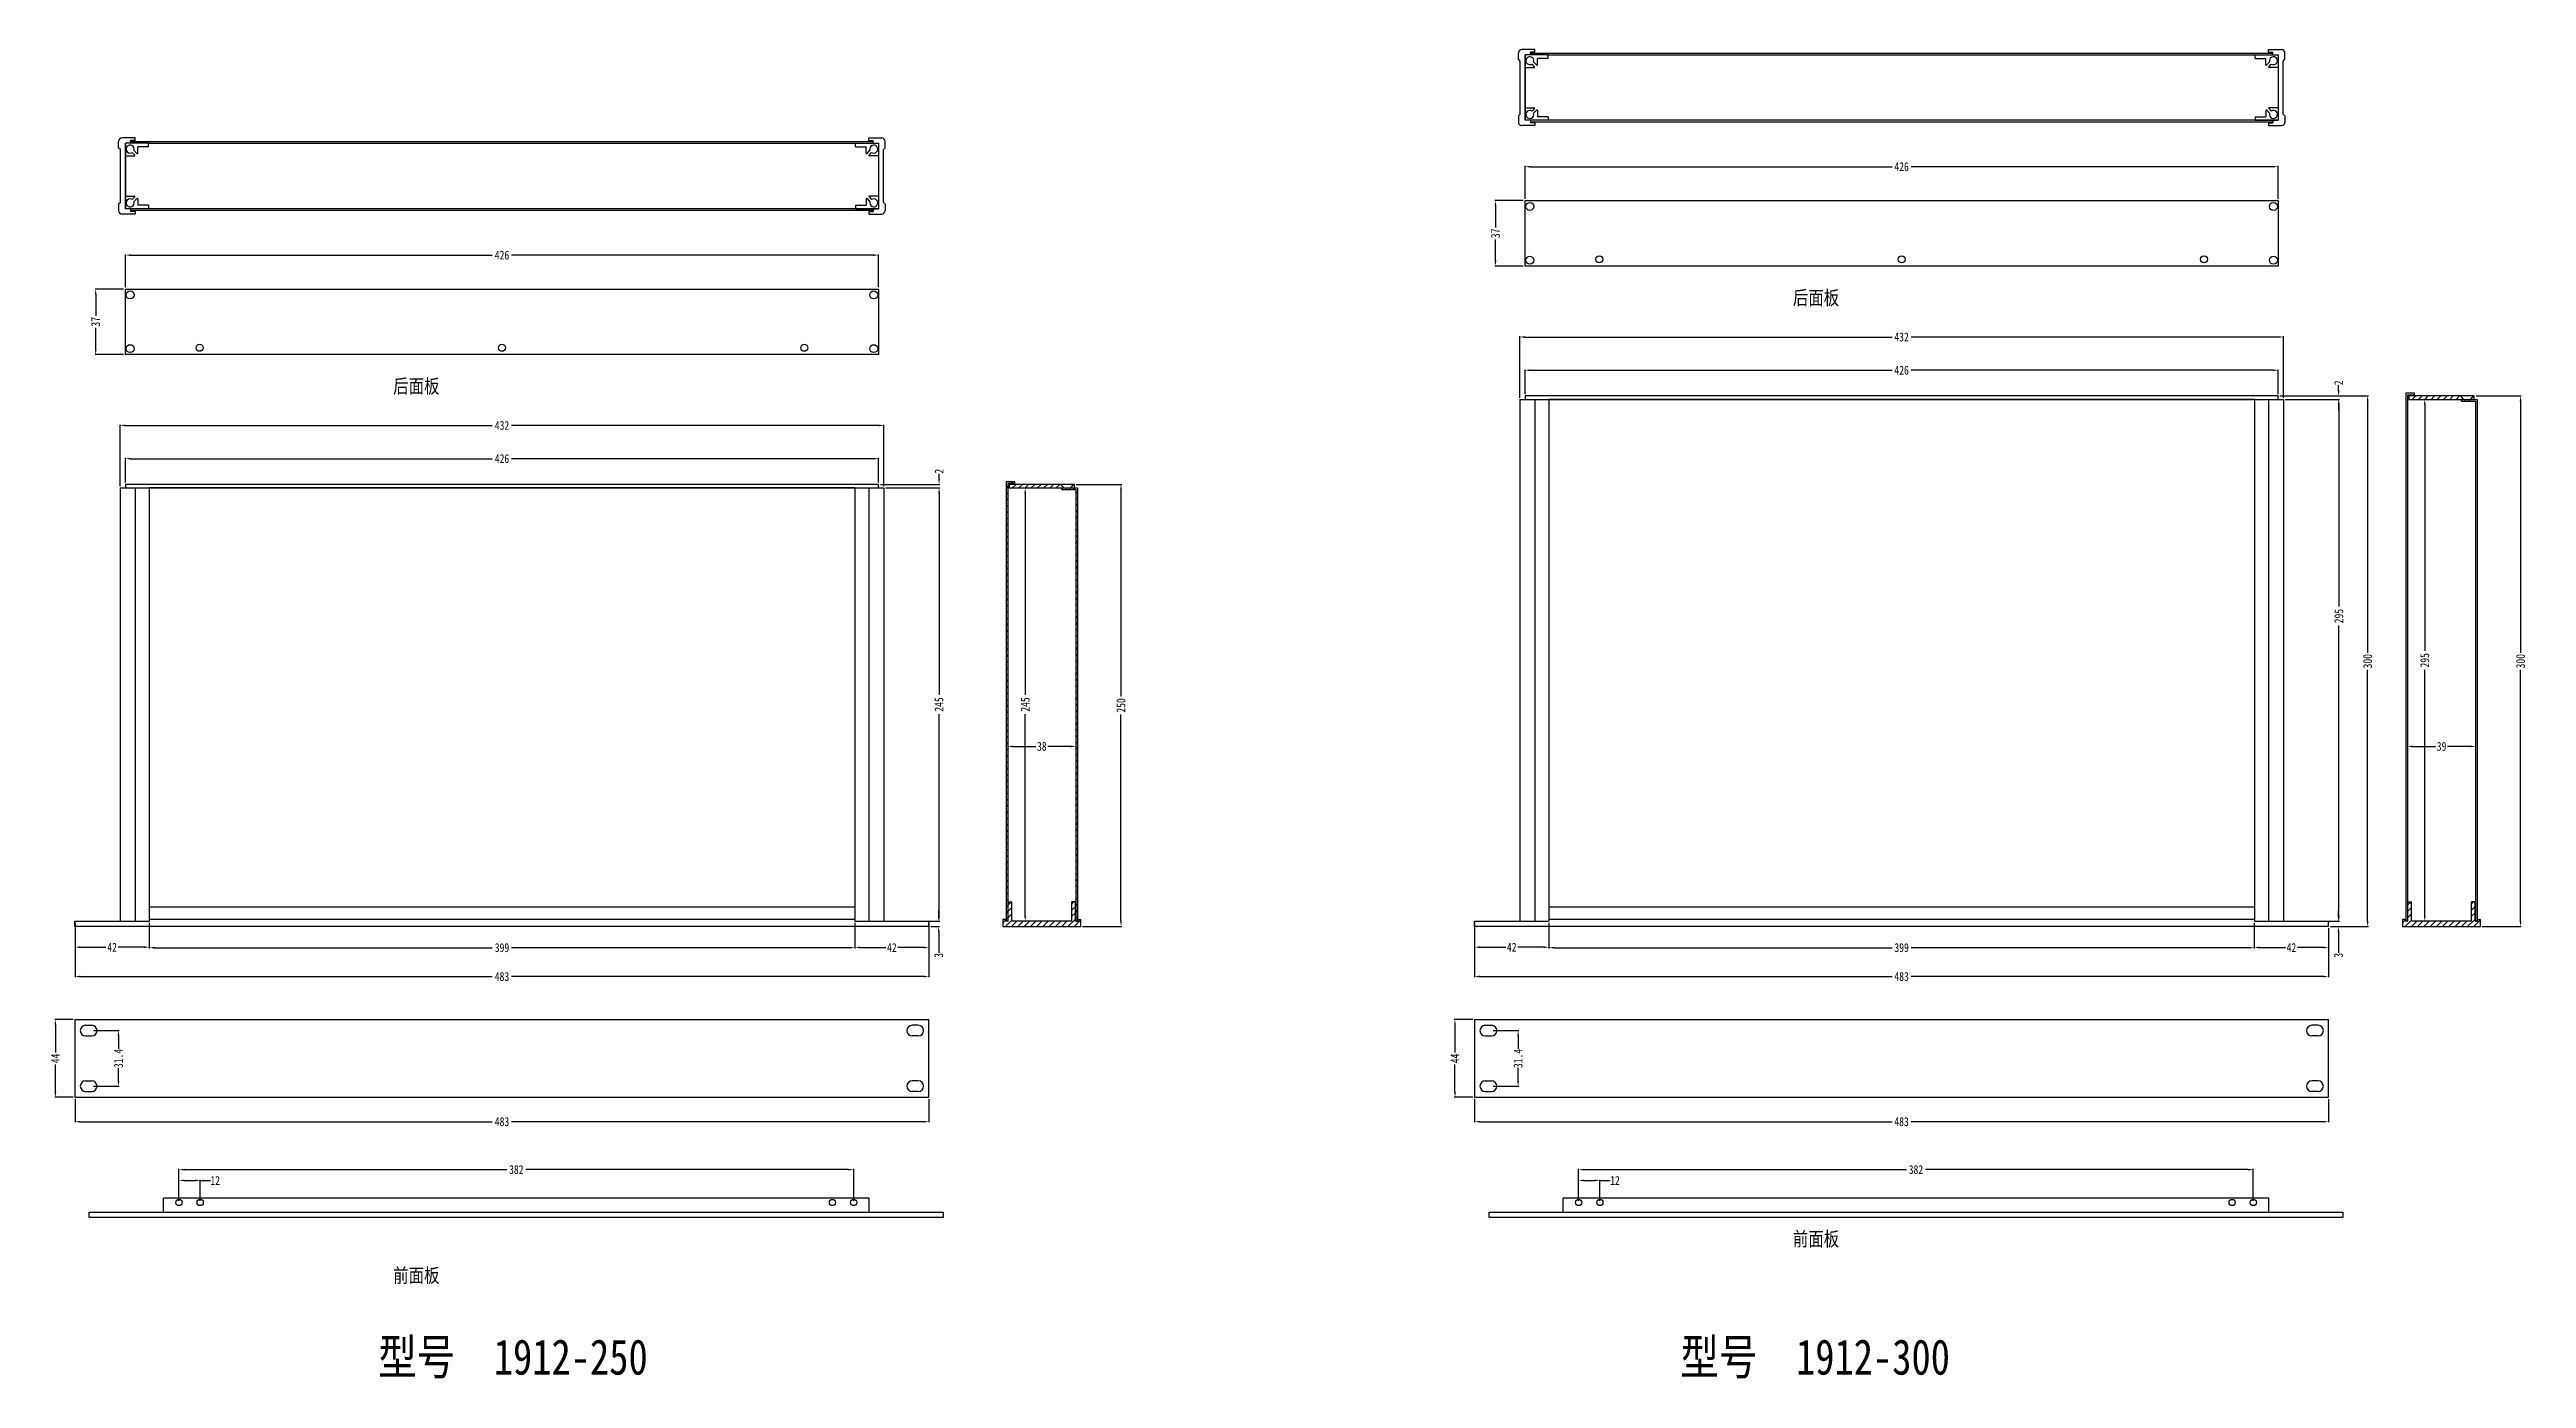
# Model space of a CAD drawing. Extents: x 242 to 3510, y -658 to 94.
# Drawn here: x 242 to 1643, y -658 to 94 of the extents above; entities that cross this region are included whole.
import ezdxf

# ---------------------------------------------------------------- set-up
doc = ezdxf.new("R2010")
doc.units = 0
doc.header["$LTSCALE"] = 1.21
doc.header["$MEASUREMENT"] = 0
doc.layers.get('0').update_dxf_attribs({"linetype": 'CONTINUOUS'})
doc.layers.get('Defpoints').update_dxf_attribs({"linetype": 'CONTINUOUS'})
doc.styles.get("Standard").update_dxf_attribs({"font": 'txt', "width": 0.8})
doc.dimstyles.get("Standard").update_dxf_attribs({"dimtxt": 0.15625, "dimasz": 0.1875, "dimexe": 0.18, "dimexo": 0.0625, "dimgap": 0.09, "dimtad": 0, "dimtih": 1, "dimtoh": 1, "dimzin": 4, "dimdsep": 46, "dimtxsty": 'Standard', "dimcen": 0.09, "dimadec": 0, "dimazin": 0, "dimtp": 0.01, "dimtm": 0.01, "dimtfac": 1, "dimtofl": 0, "dimtmove": 0, "dimatfit": 3, "dimfxl": 0, "dimtolj": 1, "dimtzin": 4, "dimarcsym": 0})
pattern_1 = [(45, (-56.3463, 0), (-1.767767, 1.767767), [])]

msp = doc.modelspace()

# ---------------------------------------------------------------- texts
at = {"color": 1, "attachment_point": 1}
for s, insert, char_height, width in [('{\\f宋体|b0|i0|c134|p54;后面板}', (1228.01, -42.48), 8, 49.0692), ('{\\f宋体|b0|i0|c134|p54;后面板}', (436.35, -92.48), 8, 49.0692), ('{\\f宋体|b0|i0|c134|p54;前面板}', (1228.01, -574.67), 8, 49.0692), ('{\\f宋体|b0|i0|c134|p54;前面板}', (436.35, -595.31), 8, 49.0692), ('{\\fSimSun|b0|i0|c134|p2;型号}  1912-250', (427.83, -635.4), 20, 184.3778), ('{\\fSimSun|b0|i0|c134|p2;型号}  1912-300', (1164.36, -635.4), 20, 184.3778)]:
    msp.add_mtext(s, dxfattribs=dict(at, insert=insert, char_height=char_height, width=width))

# ---------------------------------------------------------------- blocks, each defined once
blk = doc.blocks.new('*D2')
at = {"color": 0, "lineweight": -2}
for p, q in [((256.4, -499.6), (256.4, -512.7)), ((739.4, -499.6), (739.4, -512.7)), ((259.4, -512.4), (492.4, -512.4)), ((736.4, -512.4), (503.3, -512.4))]:
    blk.add_line(p, q, dxfattribs=at)
at = {"color": 0}
for points in [[(259.4, -511.9), (259.4, -512.9), (256.4, -512.4)], [(736.4, -511.9), (736.4, -512.9), (739.4, -512.4)]]:
    blk.add_solid(points, dxfattribs=at)
at = {"layer": 'Defpoints', "color": 0}
for p in [(256.4, -498.6), (739.4, -498.6), (256.4, -512.4)]:
    blk.add_point(p, dxfattribs=at)
at = {"color": 0, "insert": (497.9, -512.4), "char_height": 5, "attachment_point": 5}
blk.add_mtext('\\A1;483', dxfattribs=at)
blk = doc.blocks.new('*D3')
at = {"color": 0, "lineweight": -2}
for p, q in [((255.4, -454.6), (244.9, -454.6)), ((245.3, -457.6), (245.3, -473.2)), ((245.3, -495.6), (245.3, -480)), ((255.4, -498.6), (244.9, -498.6))]:
    blk.add_line(p, q, dxfattribs=at)
at = {"color": 0}
for points in [[(244.8, -457.6), (245.8, -457.6), (245.3, -454.6)], [(244.8, -495.6), (245.8, -495.6), (245.3, -498.6)]]:
    blk.add_solid(points, dxfattribs=at)
at = {"layer": 'Defpoints', "color": 0}
for p in [(256.4, -454.6), (245.3, -498.6), (256.4, -498.6)]:
    blk.add_point(p, dxfattribs=at)
at = {"color": 0, "insert": (245.3, -476.6), "char_height": 5, "attachment_point": 5, "rotation": 90}
blk.add_mtext('\\A1;44', dxfattribs=at)
blk = doc.blocks.new('*D4')
at = {"color": 0, "lineweight": -2}
for p, q in [((822.7, -152), (848.4, -152)), ((848, -155), (848, -271.9)), ((848, -399), (848, -282.1)), ((826.2, -402), (848.4, -402))]:
    blk.add_line(p, q, dxfattribs=at)
at = {"color": 0}
for points in [[(847.5, -155), (848.5, -155), (848, -152)], [(847.5, -399), (848.5, -399), (848, -402)]]:
    blk.add_solid(points, dxfattribs=at)
at = {"layer": 'Defpoints', "color": 0}
for p in [(821.7, -152), (825.2, -402), (848, -402)]:
    blk.add_point(p, dxfattribs=at)
at = {"color": 0, "insert": (848, -277), "char_height": 5, "attachment_point": 5, "rotation": 90}
blk.add_mtext('\\A1;250', dxfattribs=at)
blk = doc.blocks.new('*D5')
at = {"color": 0, "lineweight": -2}
for p, q in [((284.9, -40.6), (284.9, -22)), ((287.9, -22.4), (492.4, -22.4)), ((707.9, -22.4), (503.3, -22.4)), ((710.9, -40.6), (710.9, -22))]:
    blk.add_line(p, q, dxfattribs=at)
at = {"color": 0}
for points in [[(287.9, -21.9), (287.9, -22.9), (284.9, -22.4)], [(707.9, -21.9), (707.9, -22.9), (710.9, -22.4)]]:
    blk.add_solid(points, dxfattribs=at)
at = {"layer": 'Defpoints', "color": 0}
for p in [(710.9, -22.4), (284.9, -41.6), (710.9, -41.6)]:
    blk.add_point(p, dxfattribs=at)
at = {"color": 0, "insert": (497.9, -22.4), "char_height": 5, "attachment_point": 5}
blk.add_mtext('\\A1;426', dxfattribs=at)
blk = doc.blocks.new('*D6')
at = {"color": 0, "lineweight": -2}
for p, q in [((283.9, -41.6), (267.8, -41.6)), ((268.1, -44.6), (268.1, -56.7)), ((268.1, -75.6), (268.1, -63.5)), ((283.9, -78.6), (267.8, -78.6))]:
    blk.add_line(p, q, dxfattribs=at)
at = {"color": 0}
for points in [[(267.6, -44.6), (268.6, -44.6), (268.1, -41.6)], [(267.6, -75.6), (268.6, -75.6), (268.1, -78.6)]]:
    blk.add_solid(points, dxfattribs=at)
at = {"layer": 'Defpoints', "color": 0}
for p in [(268.1, -41.6), (284.9, -41.6), (284.9, -78.6)]:
    blk.add_point(p, dxfattribs=at)
at = {"color": 0, "insert": (268.1, -60.1), "char_height": 5, "attachment_point": 5, "rotation": 90}
blk.add_mtext('\\A1;37', dxfattribs=at)
blk = doc.blocks.new('*D7')
at = {"color": 0, "lineweight": -2}
for p, q in [((281.9, -153), (281.9, -118.3)), ((284.9, -118.7), (492.4, -118.7)), ((710.9, -118.7), (503.3, -118.7)), ((713.9, -153), (713.9, -118.3))]:
    blk.add_line(p, q, dxfattribs=at)
at = {"color": 0}
for points in [[(284.9, -118.2), (284.9, -119.2), (281.9, -118.7)], [(710.9, -118.2), (710.9, -119.2), (713.9, -118.7)]]:
    blk.add_solid(points, dxfattribs=at)
at = {"layer": 'Defpoints', "color": 0}
for p in [(713.9, -118.7), (281.9, -154), (713.9, -154)]:
    blk.add_point(p, dxfattribs=at)
at = {"color": 0, "insert": (497.9, -118.7), "char_height": 5, "attachment_point": 5}
blk.add_mtext('\\A1;432', dxfattribs=at)
blk = doc.blocks.new('*D8')
at = {"color": 0, "lineweight": -2}
for p, q in [((284.9, -151), (284.9, -137.1)), ((287.9, -137.5), (492.4, -137.5)), ((707.9, -137.5), (503.3, -137.5)), ((710.9, -151), (710.9, -137.1))]:
    blk.add_line(p, q, dxfattribs=at)
at = {"color": 0}
for points in [[(287.9, -137), (287.9, -138), (284.9, -137.5)], [(707.9, -137), (707.9, -138), (710.9, -137.5)]]:
    blk.add_solid(points, dxfattribs=at)
at = {"layer": 'Defpoints', "color": 0}
for p in [(710.9, -137.5), (284.9, -152), (710.9, -152)]:
    blk.add_point(p, dxfattribs=at)
at = {"color": 0, "insert": (497.9, -137.5), "char_height": 5, "attachment_point": 5}
blk.add_mtext('\\A1;426', dxfattribs=at)
blk = doc.blocks.new('*D9')
at = {"color": 0, "lineweight": -2}
for p, q in [((714.9, -154), (745.5, -154)), ((745.1, -157), (745.1, -271.1)), ((745.1, -396), (745.1, -281.9)), ((714.9, -399), (745.5, -399))]:
    blk.add_line(p, q, dxfattribs=at)
at = {"color": 0}
for points in [[(744.6, -157), (745.6, -157), (745.1, -154)], [(744.6, -396), (745.6, -396), (745.1, -399)]]:
    blk.add_solid(points, dxfattribs=at)
at = {"layer": 'Defpoints', "color": 0}
for p in [(713.9, -154), (713.9, -399), (745.1, -399)]:
    blk.add_point(p, dxfattribs=at)
at = {"color": 0, "insert": (745.1, -276.5), "char_height": 5, "attachment_point": 5, "rotation": 90}
blk.add_mtext('\\A1;245', dxfattribs=at)
blk = doc.blocks.new('*D10')
at = {"color": 0, "lineweight": -2}
for p, q in [((711.9, -152), (745.5, -152)), ((714.9, -154), (745.5, -154)), ((745.1, -149), (745.1, -146)), ((745.1, -157), (745.1, -160))]:
    blk.add_line(p, q, dxfattribs=at)
at = {"color": 0}
for points in [[(744.6, -149), (745.6, -149), (745.1, -152)], [(744.6, -157), (745.6, -157), (745.1, -154)]]:
    blk.add_solid(points, dxfattribs=at)
at = {"layer": 'Defpoints', "color": 0}
for p in [(710.9, -152), (713.9, -154), (745.1, -152)]:
    blk.add_point(p, dxfattribs=at)
at = {"color": 0, "insert": (745.1, -144.6), "char_height": 5, "attachment_point": 5, "rotation": 90}
blk.add_mtext('\\A1;2', dxfattribs=at)
blk = doc.blocks.new('*D11')
at = {"color": 0, "lineweight": -2}
for p, q in [((740.4, -399), (745.3, -399)), ((740.4, -402.1), (745.3, -402.1)), ((744.9, -396), (744.9, -393)), ((744.9, -405.1), (744.9, -416.9))]:
    blk.add_line(p, q, dxfattribs=at)
at = {"color": 0}
for points in [[(744.4, -396), (745.4, -396), (744.9, -399)], [(744.4, -405.1), (745.4, -405.1), (744.9, -402.1)]]:
    blk.add_solid(points, dxfattribs=at)
at = {"layer": 'Defpoints', "color": 0}
for p in [(739.4, -399), (739.4, -402.1), (744.9, -402.1)]:
    blk.add_point(p, dxfattribs=at)
at = {"color": 0, "insert": (744.9, -418.3), "char_height": 5, "attachment_point": 5, "rotation": 90}
blk.add_mtext('\\A1;3', dxfattribs=at)
blk = doc.blocks.new('*D12')
at = {"color": 0, "lineweight": -2}
for p, q in [((298.4, -400), (298.4, -414.4)), ((697.4, -400), (697.4, -414.4)), ((301.4, -414), (492.4, -414)), ((694.4, -414), (503.3, -414))]:
    blk.add_line(p, q, dxfattribs=at)
at = {"color": 0}
for points in [[(301.4, -413.5), (301.4, -414.5), (298.4, -414)], [(694.4, -413.5), (694.4, -414.5), (697.4, -414)]]:
    blk.add_solid(points, dxfattribs=at)
at = {"layer": 'Defpoints', "color": 0}
for p in [(298.4, -399), (697.4, -399), (697.4, -414)]:
    blk.add_point(p, dxfattribs=at)
at = {"color": 0, "insert": (497.9, -414), "char_height": 5, "attachment_point": 5}
blk.add_mtext('\\A1;399', dxfattribs=at)
blk = doc.blocks.new('*D13')
at = {"color": 0, "lineweight": -2}
for p, q in [((256.4, -403), (256.4, -430.7)), ((739.4, -403), (739.4, -430.7)), ((259.4, -430.3), (492.4, -430.3)), ((736.4, -430.3), (503.3, -430.3))]:
    blk.add_line(p, q, dxfattribs=at)
at = {"color": 0}
for points in [[(259.4, -429.8), (259.4, -430.8), (256.4, -430.3)], [(736.4, -429.8), (736.4, -430.8), (739.4, -430.3)]]:
    blk.add_solid(points, dxfattribs=at)
at = {"layer": 'Defpoints', "color": 0}
for p in [(256.4, -402), (739.4, -402), (256.4, -430.3)]:
    blk.add_point(p, dxfattribs=at)
at = {"color": 0, "insert": (497.9, -430.3), "char_height": 5, "attachment_point": 5}
blk.add_mtext('\\A1;483', dxfattribs=at)
blk = doc.blocks.new('*D14')
at = {"color": 0, "lineweight": -2}
for p, q in [((256.4, -400), (256.4, -414.1)), ((298.4, -400), (298.4, -414.1)), ((259.4, -413.7), (273.9, -413.7)), ((295.4, -413.7), (280.8, -413.7))]:
    blk.add_line(p, q, dxfattribs=at)
at = {"color": 0}
for points in [[(259.4, -413.2), (259.4, -414.2), (256.4, -413.7)], [(295.4, -413.2), (295.4, -414.2), (298.4, -413.7)]]:
    blk.add_solid(points, dxfattribs=at)
at = {"layer": 'Defpoints', "color": 0}
for p in [(256.4, -399), (298.4, -399), (298.4, -413.7)]:
    blk.add_point(p, dxfattribs=at)
at = {"color": 0, "insert": (277.4, -413.7), "char_height": 5, "attachment_point": 5}
blk.add_mtext('\\A1;42', dxfattribs=at)
blk = doc.blocks.new('*D15')
at = {"color": 0, "lineweight": -2}
for p, q in [((697.4, -400), (697.4, -414.3)), ((739.4, -400), (739.4, -414.3)), ((700.4, -413.9), (714.9, -413.9)), ((736.4, -413.9), (721.8, -413.9))]:
    blk.add_line(p, q, dxfattribs=at)
at = {"color": 0}
for points in [[(700.4, -413.4), (700.4, -414.4), (697.4, -413.9)], [(736.4, -413.4), (736.4, -414.4), (739.4, -413.9)]]:
    blk.add_solid(points, dxfattribs=at)
at = {"layer": 'Defpoints', "color": 0}
for p in [(697.4, -399), (739.4, -399), (739.4, -413.9)]:
    blk.add_point(p, dxfattribs=at)
at = {"color": 0, "insert": (718.4, -413.9), "char_height": 5, "attachment_point": 5}
blk.add_mtext('\\A1;42', dxfattribs=at)
blk = doc.blocks.new('*D16')
at = {"color": 0, "lineweight": -2}
for p, q in [((266.9, -460.9), (281.4, -460.9)), ((281, -463.9), (281, -471.2)), ((281, -489.3), (281, -482)), ((266.9, -492.3), (281.4, -492.3))]:
    blk.add_line(p, q, dxfattribs=at)
at = {"color": 0}
for points in [[(280.5, -463.9), (281.5, -463.9), (281, -460.9)], [(280.5, -489.3), (281.5, -489.3), (281, -492.3)]]:
    blk.add_solid(points, dxfattribs=at)
at = {"layer": 'Defpoints', "color": 0}
for p in [(265.9, -460.9), (265.9, -492.3), (281, -492.3)]:
    blk.add_point(p, dxfattribs=at)
at = {"color": 0, "insert": (281, -476.6), "char_height": 5, "attachment_point": 5, "rotation": 90}
blk.add_mtext('\\A1;31.4', dxfattribs=at)
blk = doc.blocks.new('*D17')
at = {"color": 0, "lineweight": -2}
for p, q in [((315.2, -557.1), (315.2, -539.1)), ((318.2, -539.5), (500.6, -539.5)), ((693.8, -539.5), (511.4, -539.5)), ((696.8, -557.1), (696.8, -539.1))]:
    blk.add_line(p, q, dxfattribs=at)
at = {"color": 0}
for points in [[(318.2, -539), (318.2, -540), (315.2, -539.5)], [(693.8, -539), (693.8, -540), (696.8, -539.5)]]:
    blk.add_solid(points, dxfattribs=at)
at = {"layer": 'Defpoints', "color": 0}
for p in [(315.2, -539.5), (315.2, -558.1), (696.8, -558.1)]:
    blk.add_point(p, dxfattribs=at)
at = {"color": 0, "insert": (506, -539.5), "char_height": 5, "attachment_point": 5}
blk.add_mtext('\\A1;382', dxfattribs=at)
blk = doc.blocks.new('*D18')
at = {"color": 0, "lineweight": -2}
for p, q in [((315.2, -557.1), (315.2, -545.2)), ((318.2, -545.6), (324.2, -545.6)), ((327.2, -557.1), (327.2, -545.2)), ((327.2, -545.6), (333, -545.6))]:
    blk.add_line(p, q, dxfattribs=at)
at = {"color": 0}
for points in [[(318.2, -545.1), (318.2, -546.1), (315.2, -545.6)], [(324.2, -545.1), (324.2, -546.1), (327.2, -545.6)]]:
    blk.add_solid(points, dxfattribs=at)
at = {"layer": 'Defpoints', "color": 0}
for p in [(315.2, -545.6), (315.2, -558.1), (327.2, -558.1)]:
    blk.add_point(p, dxfattribs=at)
at = {"color": 0, "insert": (335.7, -545.6), "char_height": 5, "attachment_point": 5}
blk.add_mtext('\\A1;12', dxfattribs=at)
blk = doc.blocks.new('*D19')
at = {"color": 0, "lineweight": -2}
for p, q in [((784, -295.6), (784, -300.6)), ((787, -300.2), (799.8, -300.2)), ((819.5, -300.2), (806.6, -300.2)), ((822.5, -296), (822.5, -300.6))]:
    blk.add_line(p, q, dxfattribs=at)
at = {"color": 0}
for points in [[(787, -299.7), (787, -300.7), (784, -300.2)], [(819.5, -299.7), (819.5, -300.7), (822.5, -300.2)]]:
    blk.add_solid(points, dxfattribs=at)
at = {"layer": 'Defpoints', "color": 0}
for p in [(784, -294.6), (784, -300.2), (822.5, -295)]:
    blk.add_point(p, dxfattribs=at)
at = {"color": 0, "insert": (803.2, -300.2), "char_height": 5, "attachment_point": 5}
blk.add_mtext('\\A1;38', dxfattribs=at)
blk = doc.blocks.new('*D20')
at = {"color": 0, "lineweight": -2}
for p, q in [((794.7, -154), (794.2, -154)), ((793.8, -157), (793.8, -271.1)), ((793.8, -396), (793.8, -281.9)), ((793.7, -399), (794.2, -399))]:
    blk.add_line(p, q, dxfattribs=at)
at = {"color": 0}
for points in [[(793.3, -157), (794.3, -157), (793.8, -154)], [(793.3, -396), (794.3, -396), (793.8, -399)]]:
    blk.add_solid(points, dxfattribs=at)
at = {"layer": 'Defpoints', "color": 0}
for p in [(793.7, -154), (793.8, -154), (792.7, -399)]:
    blk.add_point(p, dxfattribs=at)
at = {"color": 0, "insert": (793.8, -276.5), "char_height": 5, "attachment_point": 5, "rotation": 90}
blk.add_mtext('\\A1;245', dxfattribs=at)
blk = doc.blocks.new('*D21')
at = {"color": 0, "lineweight": -2}
for p, q in [((1048, -499.6), (1048, -512.7)), ((1531, -499.6), (1531, -512.7)), ((1051, -512.4), (1284.1, -512.4)), ((1528, -512.4), (1295, -512.4))]:
    blk.add_line(p, q, dxfattribs=at)
at = {"color": 0}
for points in [[(1051, -511.9), (1051, -512.9), (1048, -512.4)], [(1528, -511.9), (1528, -512.9), (1531, -512.4)]]:
    blk.add_solid(points, dxfattribs=at)
at = {"layer": 'Defpoints', "color": 0}
for p in [(1048, -498.6), (1531, -498.6), (1048, -512.4)]:
    blk.add_point(p, dxfattribs=at)
at = {"color": 0, "insert": (1289.5, -512.4), "char_height": 5, "attachment_point": 5}
blk.add_mtext('\\A1;483', dxfattribs=at)
blk = doc.blocks.new('*D22')
at = {"color": 0, "lineweight": -2}
for p, q in [((1047, -454.6), (1036.5, -454.6)), ((1036.9, -457.6), (1036.9, -473.2)), ((1036.9, -495.6), (1036.9, -480)), ((1047, -498.6), (1036.5, -498.6))]:
    blk.add_line(p, q, dxfattribs=at)
at = {"color": 0}
for points in [[(1036.4, -457.6), (1037.4, -457.6), (1036.9, -454.6)], [(1036.4, -495.6), (1037.4, -495.6), (1036.9, -498.6)]]:
    blk.add_solid(points, dxfattribs=at)
at = {"layer": 'Defpoints', "color": 0}
for p in [(1048, -454.6), (1036.9, -498.6), (1048, -498.6)]:
    blk.add_point(p, dxfattribs=at)
at = {"color": 0, "insert": (1036.9, -476.6), "char_height": 5, "attachment_point": 5, "rotation": 90}
blk.add_mtext('\\A1;44', dxfattribs=at)
blk = doc.blocks.new('*D23')
at = {"color": 0, "lineweight": -2}
for p, q in [((1614.4, -102), (1640, -102)), ((1639.6, -105), (1639.6, -247.2)), ((1639.6, -399), (1639.6, -256.8)), ((1617.9, -402), (1640, -402))]:
    blk.add_line(p, q, dxfattribs=at)
at = {"color": 0}
for points in [[(1639.1, -105), (1640.1, -105), (1639.6, -102)], [(1639.1, -399), (1640.1, -399), (1639.6, -402)]]:
    blk.add_solid(points, dxfattribs=at)
at = {"layer": 'Defpoints', "color": 0}
for p in [(1613.4, -102), (1616.9, -402), (1639.6, -402)]:
    blk.add_point(p, dxfattribs=at)
at = {"color": 0, "insert": (1639.6, -252), "char_height": 5, "attachment_point": 5, "rotation": 90}
blk.add_mtext('\\A1;300', dxfattribs=at)
blk = doc.blocks.new('*D24')
at = {"color": 0, "lineweight": -2}
for p, q in [((1076.5, 9.4), (1076.5, 28)), ((1079.5, 27.6), (1284.1, 27.6)), ((1499.5, 27.6), (1295, 27.6)), ((1502.5, 9.4), (1502.5, 28))]:
    blk.add_line(p, q, dxfattribs=at)
at = {"color": 0}
for points in [[(1079.5, 28.1), (1079.5, 27.1), (1076.5, 27.6)], [(1499.5, 28.1), (1499.5, 27.1), (1502.5, 27.6)]]:
    blk.add_solid(points, dxfattribs=at)
at = {"layer": 'Defpoints', "color": 0}
for p in [(1502.5, 27.6), (1076.5, 8.4), (1502.5, 8.4)]:
    blk.add_point(p, dxfattribs=at)
at = {"color": 0, "insert": (1289.5, 27.6), "char_height": 5, "attachment_point": 5}
blk.add_mtext('\\A1;426', dxfattribs=at)
blk = doc.blocks.new('*D25')
at = {"color": 0, "lineweight": -2}
for p, q in [((1075.5, 8.4), (1059.4, 8.4)), ((1059.8, 5.4), (1059.8, -6.7)), ((1059.8, -25.6), (1059.8, -13.5)), ((1075.5, -28.6), (1059.4, -28.6))]:
    blk.add_line(p, q, dxfattribs=at)
at = {"color": 0}
for points in [[(1059.3, 5.4), (1060.3, 5.4), (1059.8, 8.4)], [(1059.3, -25.6), (1060.3, -25.6), (1059.8, -28.6)]]:
    blk.add_solid(points, dxfattribs=at)
at = {"layer": 'Defpoints', "color": 0}
for p in [(1059.8, 8.4), (1076.5, 8.4), (1076.5, -28.6)]:
    blk.add_point(p, dxfattribs=at)
at = {"color": 0, "insert": (1059.8, -10.1), "char_height": 5, "attachment_point": 5, "rotation": 90}
blk.add_mtext('\\A1;37', dxfattribs=at)
blk = doc.blocks.new('*D26')
at = {"color": 0, "lineweight": -2}
for p, q in [((1073.5, -103), (1073.5, -68.3)), ((1076.5, -68.7), (1284.1, -68.7)), ((1502.5, -68.7), (1295, -68.7)), ((1505.5, -103), (1505.5, -68.3))]:
    blk.add_line(p, q, dxfattribs=at)
at = {"color": 0}
for points in [[(1076.5, -68.2), (1076.5, -69.2), (1073.5, -68.7)], [(1502.5, -68.2), (1502.5, -69.2), (1505.5, -68.7)]]:
    blk.add_solid(points, dxfattribs=at)
at = {"layer": 'Defpoints', "color": 0}
for p in [(1505.5, -68.7), (1073.5, -104), (1505.5, -104)]:
    blk.add_point(p, dxfattribs=at)
at = {"color": 0, "insert": (1289.5, -68.7), "char_height": 5, "attachment_point": 5}
blk.add_mtext('\\A1;432', dxfattribs=at)
blk = doc.blocks.new('*D27')
at = {"color": 0, "lineweight": -2}
for p, q in [((1076.5, -101), (1076.5, -87.1)), ((1079.5, -87.5), (1284.1, -87.5)), ((1499.5, -87.5), (1295, -87.5)), ((1502.5, -101), (1502.5, -87.1))]:
    blk.add_line(p, q, dxfattribs=at)
at = {"color": 0}
for points in [[(1079.5, -87), (1079.5, -88), (1076.5, -87.5)], [(1499.5, -87), (1499.5, -88), (1502.5, -87.5)]]:
    blk.add_solid(points, dxfattribs=at)
at = {"layer": 'Defpoints', "color": 0}
for p in [(1502.5, -87.5), (1076.5, -102), (1502.5, -102)]:
    blk.add_point(p, dxfattribs=at)
at = {"color": 0, "insert": (1289.5, -87.5), "char_height": 5, "attachment_point": 5}
blk.add_mtext('\\A1;426', dxfattribs=at)
blk = doc.blocks.new('*D28')
at = {"color": 0, "lineweight": -2}
for p, q in [((1506.5, -104), (1537.2, -104)), ((1536.8, -107), (1536.8, -221.1)), ((1536.8, -396), (1536.8, -231.9)), ((1506.5, -399), (1537.2, -399))]:
    blk.add_line(p, q, dxfattribs=at)
at = {"color": 0}
for points in [[(1536.3, -107), (1537.3, -107), (1536.8, -104)], [(1536.3, -396), (1537.3, -396), (1536.8, -399)]]:
    blk.add_solid(points, dxfattribs=at)
at = {"layer": 'Defpoints', "color": 0}
for p in [(1505.5, -104), (1505.5, -399), (1536.8, -399)]:
    blk.add_point(p, dxfattribs=at)
at = {"color": 0, "insert": (1536.8, -226.5), "char_height": 5, "attachment_point": 5, "rotation": 90}
blk.add_mtext('\\A1;295', dxfattribs=at)
blk = doc.blocks.new('*D29')
at = {"color": 0, "lineweight": -2}
for p, q in [((1536.7, -99), (1536.7, -96)), ((1503.5, -102), (1537.1, -102)), ((1506.5, -104), (1537.1, -104)), ((1536.7, -107), (1536.7, -110))]:
    blk.add_line(p, q, dxfattribs=at)
at = {"color": 0}
for points in [[(1536.2, -99), (1537.2, -99), (1536.7, -102)], [(1536.2, -107), (1537.2, -107), (1536.7, -104)]]:
    blk.add_solid(points, dxfattribs=at)
at = {"layer": 'Defpoints', "color": 0}
for p in [(1502.5, -102), (1505.5, -104), (1536.7, -102)]:
    blk.add_point(p, dxfattribs=at)
at = {"color": 0, "insert": (1536.7, -94.6), "char_height": 5, "attachment_point": 5, "rotation": 90}
blk.add_mtext('\\A1;2', dxfattribs=at)
blk = doc.blocks.new('*D30')
at = {"color": 0, "lineweight": -2}
for p, q in [((1532, -399), (1537, -399)), ((1532, -402.1), (1537, -402.1)), ((1536.6, -396), (1536.6, -393)), ((1536.6, -405.1), (1536.6, -416.9))]:
    blk.add_line(p, q, dxfattribs=at)
at = {"color": 0}
for points in [[(1536.1, -396), (1537.1, -396), (1536.6, -399)], [(1536.1, -405.1), (1537.1, -405.1), (1536.6, -402.1)]]:
    blk.add_solid(points, dxfattribs=at)
at = {"layer": 'Defpoints', "color": 0}
for p in [(1531, -399), (1531, -402.1), (1536.6, -402.1)]:
    blk.add_point(p, dxfattribs=at)
at = {"color": 0, "insert": (1536.6, -418.3), "char_height": 5, "attachment_point": 5, "rotation": 90}
blk.add_mtext('\\A1;3', dxfattribs=at)
blk = doc.blocks.new('*D31')
at = {"color": 0, "lineweight": -2}
for p, q in [((1090, -400), (1090, -414.4)), ((1489, -400), (1489, -414.4)), ((1093, -414), (1284.1, -414)), ((1486, -414), (1295, -414))]:
    blk.add_line(p, q, dxfattribs=at)
at = {"color": 0}
for points in [[(1093, -413.5), (1093, -414.5), (1090, -414)], [(1486, -413.5), (1486, -414.5), (1489, -414)]]:
    blk.add_solid(points, dxfattribs=at)
at = {"layer": 'Defpoints', "color": 0}
for p in [(1090, -399), (1489, -399), (1489, -414)]:
    blk.add_point(p, dxfattribs=at)
at = {"color": 0, "insert": (1289.5, -414), "char_height": 5, "attachment_point": 5}
blk.add_mtext('\\A1;399', dxfattribs=at)
blk = doc.blocks.new('*D32')
at = {"color": 0, "lineweight": -2}
for p, q in [((1048, -403), (1048, -430.7)), ((1531, -403), (1531, -430.7)), ((1051, -430.3), (1284.1, -430.3)), ((1528, -430.3), (1295, -430.3))]:
    blk.add_line(p, q, dxfattribs=at)
at = {"color": 0}
for points in [[(1051, -429.8), (1051, -430.8), (1048, -430.3)], [(1528, -429.8), (1528, -430.8), (1531, -430.3)]]:
    blk.add_solid(points, dxfattribs=at)
at = {"layer": 'Defpoints', "color": 0}
for p in [(1048, -402), (1531, -402), (1048, -430.3)]:
    blk.add_point(p, dxfattribs=at)
at = {"color": 0, "insert": (1289.5, -430.3), "char_height": 5, "attachment_point": 5}
blk.add_mtext('\\A1;483', dxfattribs=at)
blk = doc.blocks.new('*D33')
at = {"color": 0, "lineweight": -2}
for p, q in [((1048, -400), (1048, -414.1)), ((1090, -400), (1090, -414.1)), ((1051, -413.7), (1065.6, -413.7)), ((1087, -413.7), (1072.5, -413.7))]:
    blk.add_line(p, q, dxfattribs=at)
at = {"color": 0}
for points in [[(1051, -413.2), (1051, -414.2), (1048, -413.7)], [(1087, -413.2), (1087, -414.2), (1090, -413.7)]]:
    blk.add_solid(points, dxfattribs=at)
at = {"layer": 'Defpoints', "color": 0}
for p in [(1048, -399), (1090, -399), (1090, -413.7)]:
    blk.add_point(p, dxfattribs=at)
at = {"color": 0, "insert": (1069, -413.7), "char_height": 5, "attachment_point": 5}
blk.add_mtext('\\A1;42', dxfattribs=at)
blk = doc.blocks.new('*D34')
at = {"color": 0, "lineweight": -2}
for p, q in [((1489, -400), (1489, -414.3)), ((1531, -403), (1531, -414.3)), ((1492, -413.9), (1506.6, -413.9)), ((1528, -413.9), (1513.5, -413.9))]:
    blk.add_line(p, q, dxfattribs=at)
at = {"color": 0}
for points in [[(1492, -413.4), (1492, -414.4), (1489, -413.9)], [(1528, -413.4), (1528, -414.4), (1531, -413.9)]]:
    blk.add_solid(points, dxfattribs=at)
at = {"layer": 'Defpoints', "color": 0}
for p in [(1489, -399), (1531, -402), (1531, -413.9)]:
    blk.add_point(p, dxfattribs=at)
at = {"color": 0, "insert": (1510, -413.9), "char_height": 5, "attachment_point": 5}
blk.add_mtext('\\A1;42', dxfattribs=at)
blk = doc.blocks.new('*D35')
at = {"color": 0, "lineweight": -2}
for p, q in [((1058.5, -460.9), (1073, -460.9)), ((1072.6, -463.9), (1072.6, -471.2)), ((1072.6, -489.3), (1072.6, -482)), ((1058.5, -492.3), (1073, -492.3))]:
    blk.add_line(p, q, dxfattribs=at)
at = {"color": 0}
for points in [[(1072.1, -463.9), (1073.1, -463.9), (1072.6, -460.9)], [(1072.1, -489.3), (1073.1, -489.3), (1072.6, -492.3)]]:
    blk.add_solid(points, dxfattribs=at)
at = {"layer": 'Defpoints', "color": 0}
for p in [(1057.5, -460.9), (1057.5, -492.3), (1072.6, -492.3)]:
    blk.add_point(p, dxfattribs=at)
at = {"color": 0, "insert": (1072.6, -476.6), "char_height": 5, "attachment_point": 5, "rotation": 90}
blk.add_mtext('\\A1;31.4', dxfattribs=at)
blk = doc.blocks.new('*D36')
at = {"color": 0, "lineweight": -2}
for p, q in [((1106.8, -557.1), (1106.8, -539.1)), ((1109.8, -539.5), (1292.2, -539.5)), ((1485.4, -539.5), (1303.1, -539.5)), ((1488.4, -557.1), (1488.4, -539.1))]:
    blk.add_line(p, q, dxfattribs=at)
at = {"color": 0}
for points in [[(1109.8, -539), (1109.8, -540), (1106.8, -539.5)], [(1485.4, -539), (1485.4, -540), (1488.4, -539.5)]]:
    blk.add_solid(points, dxfattribs=at)
at = {"layer": 'Defpoints', "color": 0}
for p in [(1106.8, -539.5), (1106.8, -558.1), (1488.4, -558.1)]:
    blk.add_point(p, dxfattribs=at)
at = {"color": 0, "insert": (1297.6, -539.5), "char_height": 5, "attachment_point": 5}
blk.add_mtext('\\A1;382', dxfattribs=at)
blk = doc.blocks.new('*D37')
at = {"color": 0, "lineweight": -2}
for p, q in [((1106.8, -557.1), (1106.8, -545.2)), ((1109.8, -545.6), (1115.8, -545.6)), ((1118.8, -557.1), (1118.8, -545.2)), ((1118.8, -545.6), (1124.6, -545.6))]:
    blk.add_line(p, q, dxfattribs=at)
at = {"color": 0}
for points in [[(1109.8, -545.1), (1109.8, -546.1), (1106.8, -545.6)], [(1115.8, -545.1), (1115.8, -546.1), (1118.8, -545.6)]]:
    blk.add_solid(points, dxfattribs=at)
at = {"layer": 'Defpoints', "color": 0}
for p in [(1106.8, -545.6), (1106.8, -558.1), (1118.8, -558.1)]:
    blk.add_point(p, dxfattribs=at)
at = {"color": 0, "insert": (1127.4, -545.6), "char_height": 5, "attachment_point": 5}
blk.add_mtext('\\A1;12', dxfattribs=at)
blk = doc.blocks.new('*D38')
at = {"color": 0, "lineweight": -2}
for p, q in [((1575.6, -295.6), (1575.6, -300.6)), ((1578.6, -300.2), (1591.4, -300.2)), ((1611.1, -300.2), (1598.3, -300.2)), ((1614.1, -296), (1614.1, -300.6))]:
    blk.add_line(p, q, dxfattribs=at)
at = {"color": 0}
for points in [[(1578.6, -299.7), (1578.6, -300.7), (1575.6, -300.2)], [(1611.1, -299.7), (1611.1, -300.7), (1614.1, -300.2)]]:
    blk.add_solid(points, dxfattribs=at)
at = {"layer": 'Defpoints', "color": 0}
for p in [(1575.6, -294.6), (1575.6, -300.2), (1614.1, -295)]:
    blk.add_point(p, dxfattribs=at)
at = {"color": 0, "insert": (1594.9, -300.2), "char_height": 5, "attachment_point": 5}
blk.add_mtext('\\A1;39', dxfattribs=at)
blk = doc.blocks.new('*D39')
at = {"color": 0, "lineweight": -2}
for p, q in [((1585.4, -107), (1585.4, -246.1)), ((1586.4, -104), (1585.8, -104)), ((1585.4, -396), (1585.4, -256.9)), ((1585.4, -399), (1585.8, -399))]:
    blk.add_line(p, q, dxfattribs=at)
at = {"color": 0}
for points in [[(1584.9, -107), (1585.9, -107), (1585.4, -104)], [(1584.9, -396), (1585.9, -396), (1585.4, -399)]]:
    blk.add_solid(points, dxfattribs=at)
at = {"layer": 'Defpoints', "color": 0}
for p in [(1585.4, -104), (1585.4, -104), (1584.4, -399)]:
    blk.add_point(p, dxfattribs=at)
at = {"color": 0, "insert": (1585.4, -251.5), "char_height": 5, "attachment_point": 5, "rotation": 90}
blk.add_mtext('\\A1;295', dxfattribs=at)
blk = doc.blocks.new('*D40')
at = {"color": 0, "lineweight": -2}
for p, q in [((1503.5, -102), (1553.5, -102)), ((1553.1, -105), (1553.1, -247.3)), ((1553.1, -399.1), (1553.1, -256.8)), ((1532, -402.1), (1553.5, -402.1))]:
    blk.add_line(p, q, dxfattribs=at)
at = {"color": 0}
for points in [[(1552.6, -105), (1553.6, -105), (1553.1, -102)], [(1552.6, -399.1), (1553.6, -399.1), (1553.1, -402.1)]]:
    blk.add_solid(points, dxfattribs=at)
at = {"layer": 'Defpoints', "color": 0}
for p in [(1502.5, -102), (1531, -402.1), (1553.1, -402.1)]:
    blk.add_point(p, dxfattribs=at)
at = {"color": 0, "insert": (1553.1, -252), "char_height": 5, "attachment_point": 5, "rotation": 90}
blk.add_mtext('\\A1;300', dxfattribs=at)

# ---------------------------------------------------------------- dimensions: what is measured, and where the dimension line sits
at = {"color": 1}
for base, p1, p2, picture, middle in [((1502.53, 27.58), (1076.53, 8.42), (1502.53, 8.42), '*D24', (1289.53, 27.58)), ((710.87, -22.42), (284.87, -41.58), (710.87, -41.58), '*D5', (497.87, -22.42)), ((1502.53, -87.46), (1076.53, -102), (1502.53, -102), '*D27', (1289.53, -87.46)), ((710.87, -137.46), (284.87, -152), (710.87, -152), '*D8', (497.87, -137.46)), ((298.37, -413.69), (256.37, -399), (298.37, -399), '*D14', (277.37, -413.69)), ((256.37, -430.31), (739.37, -402), (256.37, -402), '*D13', (497.87, -430.31)), ((697.37, -413.96), (298.37, -399), (697.37, -399), '*D12', (497.87, -413.96)), ((739.37, -413.94), (697.37, -399), (739.37, -399), '*D15', (718.37, -413.94)), ((1090.03, -413.69), (1048.03, -399), (1090.03, -399), '*D33', (1069.03, -413.69)), ((1048.03, -430.31), (1531.03, -402), (1048.03, -402), '*D32', (1289.53, -430.31)), ((1489.03, -413.96), (1090.03, -399), (1489.03, -399), '*D31', (1289.53, -413.96)), ((1531.03, -413.94), (1489.03, -399), (1531.03, -402), '*D34', (1510.03, -413.94)), ((256.37, -512.35), (739.37, -498.58), (256.37, -498.58), '*D2', (497.87, -512.35)), ((1048.03, -512.35), (1531.03, -498.58), (1048.03, -498.58), '*D21', (1289.53, -512.35)), ((315.19, -539.48), (696.79, -558.06), (315.19, -558.06), '*D17', (505.99, -539.48)), ((1106.85, -539.48), (1488.45, -558.06), (1106.85, -558.06), '*D36', (1297.65, -539.48))]:
    dim = msp.add_linear_dim(base=base, p1=p1, p2=p2, dimstyle='Standard', override={"dimtxt": 5, "dimasz": 3, "dimexe": 0.396, "dimexo": 1, "dimtih": 0, "dimtoh": 0, "dimdec": 0, "dimzin": 0, "dimcen": 0, "dimtp": 0, "dimtm": 0, "dimtdec": 0, "dimtzin": 0}, dxfattribs=at)
    dim.commit()
    dim.dimension.update_dxf_attribs({"geometry": picture, "text_midpoint": middle})
for base, p1, p2, override, picture, middle in [((1059.81, 8.42), (1076.53, -28.58), (1076.53, 8.42), {"dimtxt": 5, "dimasz": 3, "dimexe": 0.396, "dimexo": 1, "dimtih": 0, "dimtoh": 0, "dimdec": 0, "dimzin": 0, "dimcen": 0, "dimtp": 0, "dimtm": 0, "dimtdec": 0, "dimtzin": 0}, '*D25', (1059.81, -10.08)), ((268.15, -41.58), (284.87, -78.58), (284.87, -41.58), {"dimtxt": 5, "dimasz": 3, "dimexe": 0.396, "dimexo": 1, "dimtih": 0, "dimtoh": 0, "dimdec": 0, "dimzin": 0, "dimcen": 0, "dimtp": 0, "dimtm": 0, "dimtdec": 0, "dimtzin": 0}, '*D6', (268.15, -60.08)), ((1553.06, -402.08), (1502.53, -102), (1531.03, -402.08), {"dimtxt": 5, "dimasz": 3, "dimexe": 0.396, "dimexo": 1, "dimtih": 0, "dimtoh": 0, "dimdec": 0, "dimzin": 0, "dimcen": 0, "dimtp": 0, "dimtm": 0, "dimtdec": 0, "dimtzin": 0}, '*D40', (1553.06, -252.04)), ((1585.42, -104), (1584.36, -399), (1585.41, -104), {"dimtxt": 5, "dimasz": 3, "dimexe": 0.396, "dimexo": 1, "dimtih": 0, "dimtoh": 0, "dimdec": 0, "dimzin": 0, "dimcen": 0, "dimtp": 0, "dimtm": 0, "dimtdec": 0, "dimtzin": 0}, '*D39', (1585.42, -251.5)), ((1639.64, -402), (1613.37, -102), (1616.87, -402), {"dimtxt": 5, "dimasz": 3, "dimexe": 0.396, "dimexo": 1, "dimtih": 0, "dimtoh": 0, "dimdec": 0, "dimzin": 0, "dimcen": 0, "dimtp": 0, "dimtm": 0, "dimtdec": 0, "dimtzin": 0}, '*D23', (1639.64, -252)), ((793.76, -154), (792.7, -399), (793.74, -154), {"dimtxt": 5, "dimasz": 3, "dimexe": 0.396, "dimexo": 1, "dimtih": 0, "dimtoh": 0, "dimdec": 0, "dimzin": 0, "dimcen": 0, "dimtp": 0, "dimtm": 0, "dimtdec": 0, "dimtzin": 0}, '*D20', (793.76, -276.5)), ((847.97, -402), (821.71, -152), (825.21, -402), {"dimtxt": 5, "dimasz": 3, "dimexe": 0.396, "dimexo": 1, "dimtih": 0, "dimtoh": 0, "dimdec": 0, "dimzin": 0, "dimcen": 0, "dimtp": 0, "dimtm": 0, "dimtdec": 0, "dimtzin": 0}, '*D4', (847.97, -277)), ((245.27, -498.58), (256.37, -454.58), (256.37, -498.58), {"dimtxt": 5, "dimasz": 3, "dimexe": 0.396, "dimexo": 1, "dimtih": 0, "dimtoh": 0, "dimdec": 0, "dimzin": 0, "dimcen": 0, "dimtp": 0, "dimtm": 0, "dimtdec": 0, "dimtzin": 0}, '*D3', (245.27, -476.58)), ((280.98, -492.28), (265.87, -460.88), (265.87, -492.28), {"dimtxt": 5, "dimasz": 3, "dimexe": 0.396, "dimexo": 1, "dimtih": 0, "dimtoh": 0, "dimdec": 1, "dimzin": 0, "dimcen": 0, "dimtp": 0, "dimtm": 0, "dimtdec": 0, "dimtzin": 0}, '*D16', (280.98, -476.58)), ((1036.94, -498.58), (1048.03, -454.58), (1048.03, -498.58), {"dimtxt": 5, "dimasz": 3, "dimexe": 0.396, "dimexo": 1, "dimtih": 0, "dimtoh": 0, "dimdec": 0, "dimzin": 0, "dimcen": 0, "dimtp": 0, "dimtm": 0, "dimtdec": 0, "dimtzin": 0}, '*D22', (1036.94, -476.58)), ((1072.64, -492.28), (1057.53, -460.88), (1057.53, -492.28), {"dimtxt": 5, "dimasz": 3, "dimexe": 0.396, "dimexo": 1, "dimtih": 0, "dimtoh": 0, "dimdec": 1, "dimzin": 0, "dimcen": 0, "dimtp": 0, "dimtm": 0, "dimtdec": 0, "dimtzin": 0}, '*D35', (1072.64, -476.58))]:
    dim = msp.add_linear_dim(base=base, p1=p1, p2=p2, angle=90, dimstyle='Standard', override=override, dxfattribs=at)
    dim.commit()
    dim.dimension.update_dxf_attribs({"geometry": picture, "text_midpoint": middle})
for base, p1, p2, picture, middle in [((1505.53, -68.67), (1073.53, -104), (1505.53, -104), '*D26', (1289.53, -68.67)), ((713.87, -118.67), (281.87, -154), (713.87, -154), '*D7', (497.87, -118.67)), ((783.96120426, -300.2200178), (822.46120426, -294.98975781), (783.96120426, -294.59888485), '*D19', (803.21120426, -300.2200178)), ((1575.62293176, -300.2200178), (1614.12293175, -294.98975781), (1575.62293176, -294.59888485), '*D38', (1594.87293175, -300.2200178)), ((315.19, -545.63), (327.19, -558.06), (315.19, -558.06), '*D18', (335.72, -545.63)), ((1106.85, -545.63), (1118.85, -558.06), (1106.85, -558.06), '*D37', (1127.38, -545.63))]:
    dim = msp.add_linear_dim(base=base, p1=p1, p2=p2, dimstyle='Standard', override={"dimtxt": 5, "dimasz": 3, "dimexe": 0.396, "dimexo": 1, "dimtih": 0, "dimtoh": 0, "dimdec": 0, "dimzin": 0, "dimcen": 0, "dimtp": 0, "dimtm": 0, "dimtdec": 0, "dimtzin": 0}, dxfattribs=at)
    dim.commit()
    dim.dimension.update_dxf_attribs({"geometry": picture, "text_midpoint": middle, "dimtype": 160})
for base, p1, p2, picture, middle in [((1536.72, -102), (1505.53, -104), (1502.53, -102), '*D29', (1536.72, -94.58)), ((1536.77, -399), (1505.53, -104), (1505.53, -399), '*D28', (1536.77, -226.5)), ((745.05, -152), (713.87, -154), (710.87, -152), '*D10', (745.05, -144.58)), ((745.11, -399), (713.87, -154), (713.87, -399), '*D9', (745.11, -276.5)), ((744.93, -402.08), (739.37, -399), (739.37, -402.08), '*D11', (744.93, -418.34)), ((1536.59, -402.08), (1531.03, -399), (1531.03, -402.08), '*D30', (1536.59, -418.34))]:
    dim = msp.add_linear_dim(base=base, p1=p1, p2=p2, angle=90, dimstyle='Standard', override={"dimtxt": 5, "dimasz": 3, "dimexe": 0.396, "dimexo": 1, "dimtih": 0, "dimtoh": 0, "dimdec": 0, "dimzin": 0, "dimcen": 0, "dimtp": 0, "dimtm": 0, "dimtdec": 0, "dimtzin": 0}, dxfattribs=at)
    dim.commit()
    dim.dimension.update_dxf_attribs({"geometry": picture, "text_midpoint": middle, "dimtype": 160})

# ---------------------------------------------------------------- hatches: boundary and pattern name
h = msp.add_hatch()
h.set_pattern_fill('ANSI31', color=2, scale=20, style=0)
h.set_pattern_definition([(45, (735.3154, 50), (-1.767767, 1.767767), [])])
h.paths.add_polyline_path([(1613.37, -104), (1613.37, -102), (1612.87, -102), (1611.37, -104)])
h.paths.add_polyline_path([(1607.37, -104), (1605.87, -102), (1576.37, -102), (1576.37, -104)])
h = msp.add_hatch()
h.set_pattern_fill('ANSI31', color=2, scale=20, style=0)
h.set_pattern_definition(pattern_1)
h.paths.add_polyline_path([(783.96, -154.5), (782.96, -154.5), (782.96, -399), (783.96, -399)])
h.paths.add_polyline_path([(787.96, -150.5), (782.96, -150.5), (782.96, -154.5), (783.96, -154.5), (783.96, -151.5), (787.96, -151.5)])
h = msp.add_hatch()
h.set_pattern_fill('ANSI31', color=2, scale=20, style=0)
h.set_pattern_definition(pattern_1)
h.paths.add_polyline_path([(821.71, -154), (821.71, -152), (821.21, -152), (819.71, -154)])
h.paths.add_polyline_path([(815.71, -154), (814.21, -152), (784.71, -152), (784.71, -154)])
h = msp.add_hatch()
h.set_pattern_fill('ANSI31', color=2, scale=20, style=0)
h.set_pattern_definition(pattern_1)
h.paths.add_polyline_path([(822.46, -399), (823.46, -399), (823.46, -154), (818.66, -154), (818.66, -155), (822.46, -155)])
h.paths.add_polyline_path([(816.66, -155), (816.66, -154), (814.46, -154), (814.46, -155)])
h = msp.add_hatch()
h.set_pattern_fill('ANSI31', color=2, scale=20, style=0)
h.set_pattern_definition(pattern_1)
h.paths.add_polyline_path([(786.21, -399), (786.21, -388), (784.21, -388), (784.21, -399), (782.71, -399), (782.71, -398), (781.21, -398), (781.21, -399), (781.21, -402), (825.21, -402), (825.21, -398), (823.71, -398), (823.71, -399), (822.21, -399), (822.21, -388), (820.21, -388), (820.21, -399)])
h = msp.add_hatch()
h.set_pattern_fill('ANSI31', color=2, scale=20, style=0)
h.set_pattern_definition([(45, (735.3154, 0), (-1.767767, 1.767767), [])])
h.paths.add_polyline_path([(1577.87, -399), (1577.87, -388), (1575.87, -388), (1575.87, -399), (1574.37, -399), (1574.37, -398), (1572.87, -398), (1572.87, -399), (1572.87, -402), (1616.87, -402), (1616.87, -398), (1615.37, -398), (1615.37, -399), (1613.87, -399), (1613.87, -388), (1611.87, -388), (1611.87, -399)])

# ---------------------------------------------------------------- linework, layer by layer
for p, q in [((1072.73, 88.34), (1072.73, 91.84)), ((1073.73, 87.34), (1072.73, 88.34)), ((1073.73, 57.34), (1073.73, 87.34)), ((1082.03, 93.84), (1074.73, 93.84)), ((1076.53, 90.84), (1076.53, 53.84)), ((1089.53, 90.84), (1076.53, 90.84)), ((1079.53, 90.84), (1079.53, 92.34)), ((1082.03, 92.34), (1079.53, 92.34)), ((1081.91, 84.14), (1080.48, 85.67)), ((1083.01, 85.16), (1081.39, 86.9)), ((1082.03, 92.34), (1082.03, 93.84)), ((1083.53, 85.34), (1083.53, 88.84)), ((1089.53, 88.84), (1083.53, 88.84)), ((1089.53, 88.84), (1089.53, 90.84)), ((1489.53, 90.84), (1502.53, 90.84)), ((1489.53, 88.84), (1489.53, 90.84)), ((1489.53, 88.84), (1495.53, 88.84)), ((1495.53, 85.34), (1495.53, 88.84)), ((1496.05, 85.16), (1497.67, 86.9)), ((1497.03, 93.84), (1504.33, 93.84)), ((1497.03, 92.34), (1497.03, 93.84)), ((1497.03, 92.34), (1499.53, 92.34)), ((1497.15, 84.14), (1498.58, 85.67)), ((1499.53, 90.84), (1499.53, 92.34)), ((1502.53, 90.84), (1502.53, 53.84)), ((1505.33, 87.34), (1506.33, 88.34)), ((1505.33, 57.34), (1505.33, 87.34)), ((1506.33, 88.34), (1506.33, 91.84)), ((1076.53, 83.73), (1081.64, 83.72)), ((1502.53, 83.73), (1497.42, 83.72)), ((1073.73, 57.34), (1072.73, 56.34)), ((1072.73, 56.34), (1072.73, 52.84)), ((1076.53, 60.96), (1081.64, 60.96)), ((1081.91, 60.55), (1080.48, 59.01)), ((1083.01, 59.53), (1081.39, 57.78)), ((1083.53, 59.34), (1083.53, 55.84)), ((1495.53, 59.34), (1495.53, 55.84)), ((1496.05, 59.53), (1497.67, 57.78)), ((1497.15, 60.55), (1498.58, 59.01)), ((1502.53, 60.96), (1497.42, 60.96)), ((1505.33, 57.34), (1506.33, 56.34)), ((1506.33, 56.34), (1506.33, 52.84)), ((290.37, 43.84), (283.07, 43.84)), ((287.87, 40.84), (287.87, 42.34)), ((290.37, 42.34), (287.87, 42.34)), ((290.37, 42.34), (290.37, 43.84)), ((705.37, 43.84), (712.67, 43.84)), ((705.37, 42.34), (705.37, 43.84)), ((705.37, 42.34), (707.87, 42.34)), ((707.87, 40.84), (707.87, 42.34)), ((1082.03, 50.84), (1074.73, 50.84)), ((1089.53, 53.84), (1076.53, 53.84)), ((1079.53, 53.84), (1079.53, 52.34)), ((1082.03, 52.34), (1079.53, 52.34)), ((1082.03, 52.34), (1082.03, 50.84)), ((1089.53, 55.84), (1083.53, 55.84)), ((1089.53, 55.84), (1089.53, 53.84)), ((1489.53, 55.84), (1495.53, 55.84)), ((1489.53, 55.84), (1489.53, 53.84)), ((1489.53, 53.84), (1502.53, 53.84)), ((1497.03, 52.34), (1497.03, 50.84)), ((1497.03, 52.34), (1499.53, 52.34)), ((1497.03, 50.84), (1504.33, 50.84)), ((1499.53, 53.84), (1499.53, 52.34)), ((281.07, 38.34), (281.07, 41.84)), ((282.07, 37.34), (281.07, 38.34)), ((282.07, 7.34), (282.07, 37.34)), ((284.87, 40.84), (284.87, 3.84)), ((297.87, 40.84), (284.87, 40.84)), ((284.87, 33.73), (289.98, 33.72)), ((290.25, 34.14), (288.82, 35.67)), ((291.35, 35.16), (289.73, 36.9)), ((291.87, 35.34), (291.87, 38.84)), ((297.87, 38.84), (291.87, 38.84)), ((297.87, 38.84), (297.87, 40.84)), ((697.87, 40.84), (710.87, 40.84)), ((697.87, 38.84), (697.87, 40.84)), ((697.87, 38.84), (703.87, 38.84)), ((703.87, 35.34), (703.87, 38.84)), ((704.39, 35.16), (706.01, 36.9)), ((705.49, 34.14), (706.91, 35.67)), ((710.87, 33.73), (705.76, 33.72)), ((710.87, 40.84), (710.87, 3.84)), ((713.67, 37.34), (714.67, 38.34)), ((713.67, 7.34), (713.67, 37.34)), ((714.67, 38.34), (714.67, 41.84)), ((282.07, 7.34), (281.07, 6.34)), ((281.07, 6.34), (281.07, 2.84)), ((290.37, 0.84), (283.07, 0.84)), ((284.87, 10.96), (289.98, 10.96)), ((297.87, 3.84), (284.87, 3.84)), ((287.87, 3.84), (287.87, 2.34)), ((290.37, 2.34), (287.87, 2.34)), ((290.25, 10.55), (288.82, 9.01)), ((291.35, 9.53), (289.73, 7.78)), ((290.37, 2.34), (290.37, 0.84)), ((291.87, 9.34), (291.87, 5.84)), ((297.87, 5.84), (291.87, 5.84)), ((297.87, 5.84), (297.87, 3.84)), ((697.87, 5.84), (703.87, 5.84)), ((697.87, 5.84), (697.87, 3.84)), ((697.87, 3.84), (710.87, 3.84)), ((703.87, 9.34), (703.87, 5.84)), ((704.39, 9.53), (706.01, 7.78)), ((705.37, 2.34), (705.37, 0.84)), ((705.37, 2.34), (707.87, 2.34)), ((705.37, 0.84), (712.67, 0.84)), ((705.49, 10.55), (706.91, 9.01)), ((710.87, 10.96), (705.76, 10.96)), ((707.87, 3.84), (707.87, 2.34)), ((713.67, 7.34), (714.67, 6.34)), ((714.67, 6.34), (714.67, 2.84)), ((1073.53, -104), (1073.53, -399)), ((1073.53, -104), (1090.03, -104)), ((1082.03, -104), (1082.03, -399)), ((1090.03, -104), (1090.03, -399)), ((1489.03, -104), (1489.03, -399)), ((1489.03, -104), (1505.53, -104)), ((1497.03, -104), (1497.03, -399)), ((1505.53, -104), (1505.53, -399)), ((1613.37, -102), (1576.37, -102)), ((1576.37, -102), (1576.37, -104)), ((1576.37, -104), (1613.37, -104)), ((1607.37, -104), (1605.87, -102)), ((1608.33, -104), (1608.33, -105)), ((1610.33, -104), (1610.33, -105)), ((1611.37, -104), (1612.87, -102)), ((1613.37, -104), (1613.37, -102)), ((281.87, -154), (281.87, -399)), ((281.87, -154), (298.37, -154)), ((290.37, -154), (290.37, -399)), ((298.37, -154), (298.37, -399)), ((697.37, -154), (697.37, -399)), ((697.37, -154), (713.87, -154)), ((705.37, -154), (705.37, -399)), ((713.87, -154), (713.87, -399)), ((821.71, -152), (784.71, -152)), ((784.71, -152), (784.71, -154)), ((784.71, -154), (821.71, -154)), ((815.71, -154), (814.21, -152)), ((816.66, -154), (816.66, -155)), ((818.66, -154), (818.66, -155)), ((819.71, -154), (821.21, -152)), ((821.71, -154), (821.71, -152)), ((697.37, -391), (298.37, -391)), ((784.21, -399), (784.21, -388)), ((784.21, -388), (786.21, -388)), ((786.21, -399), (786.21, -388)), ((820.21, -399), (820.21, -388)), ((822.21, -388), (820.21, -388)), ((822.21, -399), (822.21, -388)), ((1489.03, -391), (1090.03, -391)), ((1575.87, -399), (1575.87, -388)), ((1575.87, -388), (1577.87, -388)), ((1577.87, -399), (1577.87, -388)), ((1611.87, -399), (1611.87, -388)), ((1613.87, -388), (1611.87, -388)), ((1613.87, -399), (1613.87, -388)), ((256.37, -399), (298.37, -399)), ((256.37, -402), (256.37, -399)), ((739.37, -402), (256.37, -402)), ((697.37, -399), (739.37, -399)), ((739.37, -402), (739.37, -399)), ((782.71, -398), (781.21, -398)), ((781.21, -398), (781.21, -399)), ((781.21, -399), (781.21, -402)), ((781.21, -402), (825.21, -402)), ((782.71, -399), (782.71, -398)), ((784.21, -399), (782.71, -399)), ((783.96, -399), (782.96, -399)), ((783.96, -399), (782.96, -399)), ((820.21, -399), (786.21, -399)), ((823.71, -399), (822.21, -399)), ((822.46, -399), (823.46, -399)), ((823.71, -398), (825.21, -398)), ((823.71, -399), (823.71, -398)), ((825.21, -402), (825.21, -398)), ((1048.03, -399), (1090.03, -399)), ((1048.03, -402), (1048.03, -399)), ((1531.03, -402), (1048.03, -402)), ((1489.03, -399), (1531.03, -399)), ((1531.03, -402), (1531.03, -399)), ((1574.37, -398), (1572.87, -398)), ((1572.87, -398), (1572.87, -399)), ((1572.87, -399), (1572.87, -402)), ((1572.87, -402), (1616.87, -402)), ((1574.37, -399), (1574.37, -398)), ((1575.87, -399), (1574.37, -399)), ((1575.62, -399), (1574.62, -399)), ((1575.62, -399), (1574.62, -399)), ((1611.87, -399), (1577.87, -399)), ((1615.37, -399), (1613.87, -399)), ((1614.12, -399), (1615.12, -399)), ((1615.37, -398), (1616.87, -398)), ((1615.37, -399), (1615.37, -398)), ((1616.87, -402), (1616.87, -398)), ((256.37, -454.58), (256.37, -498.58)), ((256.37, -454.58), (739.37, -454.58)), ((262.37, -457.88), (265.87, -457.88)), ((733.37, -457.88), (729.87, -457.88)), ((739.37, -498.58), (739.37, -454.58)), ((1048.03, -454.58), (1048.03, -498.58)), ((1048.03, -454.58), (1531.03, -454.58)), ((1054.03, -457.88), (1057.53, -457.88)), ((1525.03, -457.88), (1521.53, -457.88)), ((1531.03, -498.58), (1531.03, -454.58)), ((262.37, -463.88), (265.87, -463.88)), ((733.37, -463.88), (729.87, -463.88)), ((1054.03, -463.88), (1057.53, -463.88)), ((1525.03, -463.88), (1521.53, -463.88)), ((262.37, -489.28), (265.87, -489.28)), ((733.37, -489.28), (729.87, -489.28)), ((1054.03, -489.28), (1057.53, -489.28)), ((1525.03, -489.28), (1521.53, -489.28)), ((256.37, -498.58), (739.37, -498.58)), ((262.37, -495.28), (265.87, -495.28)), ((733.37, -495.28), (729.87, -495.28)), ((1048.03, -498.58), (1531.03, -498.58)), ((1054.03, -495.28), (1057.53, -495.28)), ((1525.03, -495.28), (1521.53, -495.28)), ((705.49, -555.56), (306.49, -555.56)), ((306.49, -563.56), (306.49, -555.56)), ((705.49, -563.56), (705.49, -555.56)), ((1497.15, -555.56), (1098.15, -555.56)), ((1098.15, -563.56), (1098.15, -555.56)), ((1497.15, -563.56), (1497.15, -555.56)), ((264.49, -563.56), (747.49, -563.56)), ((264.49, -566.56), (264.49, -563.56)), ((747.49, -566.56), (264.49, -566.56)), ((747.49, -563.56), (747.49, -566.56)), ((1056.15, -563.56), (1539.15, -563.56)), ((1056.15, -566.56), (1056.15, -563.56)), ((1539.15, -566.56), (1056.15, -566.56)), ((1539.15, -563.56), (1539.15, -566.56))]:
    msp.add_line(p, q)
at = {"color": 7, "linetype": 'Continuous'}
for p, q in [((1076.53, 53.84), (1076.53, 90.84)), ((1079.53, 91.84), (1499.53, 91.84)), ((1089.53, 90.84), (1489.53, 90.84)), ((1502.53, 53.84), (1076.53, 53.84)), ((1499.53, 52.84), (1079.53, 52.84)), ((284.87, 3.84), (284.87, 40.84)), ((287.87, 41.84), (707.87, 41.84)), ((297.87, 40.84), (697.87, 40.84)), ((710.87, 3.84), (284.87, 3.84)), ((707.87, 2.84), (287.87, 2.84)), ((1076.53, 8.42), (1502.53, 8.42)), ((1076.53, -28.58), (1076.53, 8.42)), ((1502.53, 8.42), (1502.53, -28.58)), ((284.87, -41.58), (710.87, -41.58)), ((284.87, -78.58), (284.87, -41.58)), ((710.87, -41.58), (710.87, -78.58)), ((1502.53, -28.58), (1076.53, -28.58)), ((710.87, -78.58), (284.87, -78.58)), ((1489.03, -104), (1090.03, -104)), ((1574.62, -100.5), (1574.62, -399)), ((1579.62, -100.5), (1574.62, -100.5)), ((1575.62, -101.5), (1575.62, -399)), ((1579.62, -101.5), (1575.62, -101.5)), ((1579.62, -101.5), (1579.62, -100.5)), ((1606.12, -104), (1615.12, -104)), ((1606.12, -105), (1606.12, -104)), ((1606.12, -105), (1614.12, -105)), ((1614.12, -105), (1614.12, -399)), ((1615.12, -104), (1615.12, -399)), ((697.37, -154), (298.37, -154)), ((782.96, -150.5), (782.96, -399)), ((787.96, -150.5), (782.96, -150.5)), ((783.96, -151.5), (783.96, -399)), ((787.96, -151.5), (783.96, -151.5)), ((787.96, -151.5), (787.96, -150.5)), ((814.46, -154), (823.46, -154)), ((814.46, -155), (814.46, -154)), ((823.46, -154), (823.46, -399)), ((814.46, -155), (822.46, -155)), ((822.46, -155), (822.46, -399)), ((697.37, -398), (298.37, -398)), ((1489.03, -398), (1090.03, -398))]:
    msp.add_line(p, q, dxfattribs=at)
for points in [[(1076.53, -104), (1502.53, -104), (1502.53, -102), (1076.53, -102)], [(284.87, -154), (710.87, -154), (710.87, -152), (284.87, -152)]]:
    msp.add_lwpolyline(points, close=True)
for centre, radius in [((1079.23, 5.12), 2.25), ((1499.83, 5.12), 2.25), ((1079.23, -25.28), 2.25), ((1499.83, -25.28), 2.25), ((287.57, -44.88), 2.25), ((708.17, -44.88), 2.25), ((287.57, -75.28), 2.25), ((708.17, -75.28), 2.25), ((315.19, -558.06), 1.75), ((327.19, -558.06), 1.75), ((684.79, -558.06), 1.75), ((696.79, -558.06), 1.75), ((1106.85, -558.06), 1.75), ((1118.85, -558.06), 1.75), ((1476.45, -558.06), 1.75), ((1488.45, -558.06), 1.75)]:
    msp.add_circle(centre, radius)
for centre in [(1118.53, -24.78), (1289.53, -24.78), (1460.53, -24.78), (326.87, -74.78), (497.87, -74.78), (668.87, -74.78)]:
    msp.add_circle(centre, 2, dxfattribs=at)
for centre, radius, start, end in [((1074.73, 91.84), 2, 90, 180), ((1079.23, 87.54), 2.25, 343.5339, 303.85515), ((1081.71, 83.97), 0.257, 253.40266, 39.94046), ((1083.25, 85.3), 0.281, 210.72289, 8.57905), ((1495.81, 85.3), 0.281, 171.42095, 329.27711), ((1497.35, 83.97), 0.257, 140.05954, 286.59734), ((1499.83, 87.54), 2.25, 236.14485, 196.4661), ((1504.33, 91.84), 2, 0, 90), ((1079.23, 57.14), 2.25, 56.14485, 16.4661), ((1081.71, 60.71), 0.257, 320.05954, 106.59734), ((1083.25, 59.38), 0.281, 351.42095, 149.27711), ((1495.81, 59.38), 0.281, 30.72289, 188.57905), ((1497.35, 60.71), 0.257, 73.40266, 219.94046), ((1499.83, 57.14), 2.25, 163.5339, 123.85515), ((283.07, 41.84), 2, 90, 180), ((712.67, 41.84), 2, 0, 90), ((1074.73, 52.84), 2, 180, 270), ((1504.33, 52.84), 2, 270, 0), ((287.57, 37.54), 2.25, 343.5339, 303.85515), ((290.05, 33.97), 0.257, 253.40266, 39.94046), ((291.59, 35.3), 0.281, 210.72289, 8.57905), ((704.15, 35.3), 0.281, 171.42095, 329.27711), ((705.69, 33.97), 0.257, 140.05954, 286.59734), ((708.17, 37.54), 2.25, 236.14485, 196.4661), ((283.07, 2.84), 2, 180, 270), ((287.57, 7.14), 2.25, 56.14485, 16.4661), ((290.05, 10.71), 0.257, 320.05954, 106.59734), ((291.59, 9.38), 0.281, 351.42095, 149.27711), ((704.15, 9.38), 0.281, 30.72289, 188.57905), ((705.69, 10.71), 0.257, 73.40266, 219.94046), ((708.17, 7.14), 2.25, 163.5339, 123.85515), ((712.67, 2.84), 2, 270, 0), ((262.37, -460.88), 3, 90, 270), ((265.87, -460.88), 3, 270, 90), ((729.87, -460.88), 3, 90, 270), ((733.37, -460.88), 3, 270, 90), ((1054.03, -460.88), 3, 90, 270), ((1057.53, -460.88), 3, 270, 90), ((1521.53, -460.88), 3, 90, 270), ((1525.03, -460.88), 3, 270, 90), ((262.37, -492.28), 3, 90, 270), ((265.87, -492.28), 3, 270, 90), ((729.87, -492.28), 3, 90, 270), ((733.37, -492.28), 3, 270, 90), ((1054.03, -492.28), 3, 90, 270), ((1057.53, -492.28), 3, 270, 90), ((1521.53, -492.28), 3, 90, 270), ((1525.03, -492.28), 3, 270, 90)]:
    msp.add_arc(centre, radius, start, end)

msp.set_redraw_order([(e.dxf.handle, doc.entitydb.next_handle()) for e in msp.query("TEXT MTEXT ATTDEF DIMENSION ARC_DIMENSION")])  # texts and dimensions are drawn at this point

doc.saveas('drawing.dxf')
